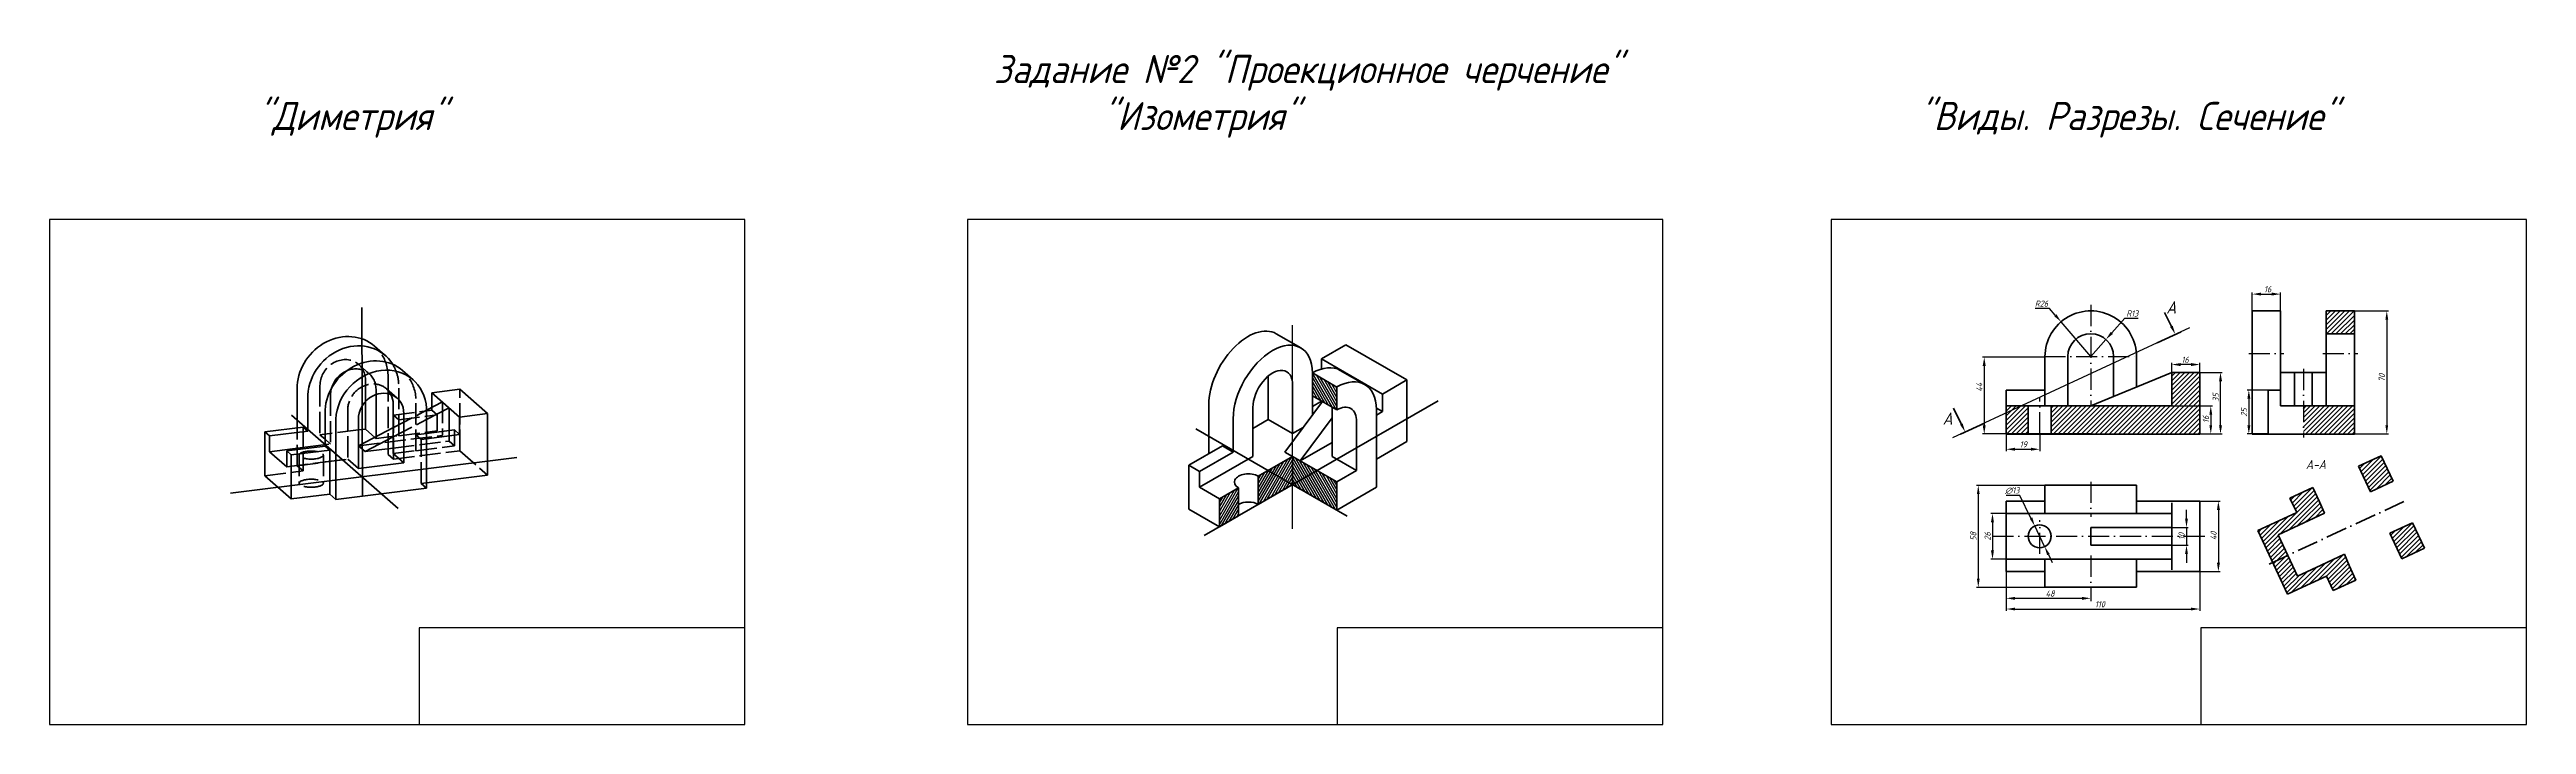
# Model space of a CAD drawing. Header units: millimetres. Extents: x 39 to 2970, y -284 to 427.
# Drawn here: x 1115 to 2522, y 44 to 427 of the extents above; entities that cross this region are included whole.
import ezdxf
from ezdxf import colors
from ezdxf.entities.mleader import LeaderData, LeaderLine
from ezdxf.math import Vec2, Vec3

# ---------------------------------------------------------------- set-up
doc = ezdxf.new("R2010")
doc.units = ezdxf.units.MM
doc.header["$MEASUREMENT"] = 0
doc.linetypes.add('ACAD_ISO02W100', pattern=[15, 12, -3])
doc.linetypes.add('ACAD_ISO10W100', pattern=[18, 12, -3, 0, -3])
for name, color, linetype, lineweight in [('аннотации', 1, 'Continuous', 40), ('осевой', 4, 'ACAD_ISO10W100', 40), ('Осевые', 4, 'ACAD_ISO10W100', 30), ('основной', 7, 'Continuous', 90), ('Основные', 7, 'Continuous', 80), ('Тонкие', 1, 'Continuous', 30), ('штриховой', 3, 'ACAD_ISO02W100', 40)]:
    doc.layers.add(name, color=color, linetype=linetype, lineweight=lineweight)
doc.styles.add('GOST', font='isocpeur.ttf', dxfattribs={"width": 0.9, "oblique": 15})
doc.dimstyles.new('GOST', dxfattribs={"dimtxt": 3.5, "dimasz": 5, "dimexe": 1, "dimexo": 0, "dimgap": 1, "dimtad": 1, "dimtoh": 1, "dimdec": 0, "dimzin": 0, "dimdsep": 46, "dimtxsty": 'GOST', "dimcen": 0, "dimclrd": 256, "dimclre": 256, "dimclrt": 256, "dimadec": 0, "dimazin": 0, "dimtfac": 1, "dimtdec": 0, "dimtmove": 0, "dimatfit": 0, "dimfxl": 1, "dimtolj": 1, "dimtzin": 0, "dimlwd": -1, "dimlwe": -1, "dimarcsym": 0})

msp = doc.modelspace()

# ---------------------------------------------------------------- texts
at = {"layer": 'Defpoints', "insert": (1137.18, 424.35), "char_height": 16, "width": 1384.9779, "attachment_point": 1, "style": 'GOST'}
msp.add_mtext('\\pxqc,t42;Задание №2 "Проекционное черчение"\\P\\pq*,t6,36,65;^I"Диметрия"^I"Изометрия"^I"Виды. Разрезы. Сечение"', dxfattribs=at)
at = {"layer": 'аннотации', "char_height": 7, "width": 3.6741, "attachment_point": 1, "style": 'GOST'}
for insert in [(2317.48, 284.32), (2190.41, 221.13)]:
    msp.add_mtext('A', dxfattribs=dict(at, insert=insert))
at = {"layer": 'основной', "insert": (2396.79, 194.07), "char_height": 5.116, "width": 3637.2421, "attachment_point": 1, "rotation": 0.0858, "style": 'GOST'}
msp.add_mtext('А-А', dxfattribs=at)

# ---------------------------------------------------------------- blocks, each defined once
blk = doc.blocks.new('*D38')
at = {"layer": 'Defpoints', "color": 0, "transparency": 16777216}
for p in [(2248.6, 252.6), (2214.1, 208.9), (2274.6, 208.9)]:
    blk.add_point(p, dxfattribs=at)
at = {"layer": 'Тонкие', "transparency": 16777216}
for p, q in [((2248.6, 252.6), (2213.1, 252.6)), ((2214.1, 247.6), (2214.1, 213.9)), ((2274.6, 208.9), (2213.1, 208.9))]:
    blk.add_line(p, q, dxfattribs=at)
for points in [[(2213.2, 247.6), (2214.9, 247.6), (2214.1, 252.6)], [(2213.2, 213.9), (2214.9, 213.9), (2214.1, 208.9)]]:
    blk.add_solid(points, dxfattribs=at)
at = {"layer": 'Тонкие', "transparency": 16777216, "insert": (2211.3, 235.5), "char_height": 3.5, "attachment_point": 5, "rotation": 90, "style": 'GOST'}
blk.add_mtext('\\A1;44', dxfattribs=at)
blk = doc.blocks.new('*D39')
at = {"layer": 'Defpoints', "color": 0, "transparency": 16777216}
for p in [(2226.6, 208.9), (2245.6, 208.9), (2245.6, 200.2)]:
    blk.add_point(p, dxfattribs=at)
at = {"layer": 'Тонкие', "transparency": 16777216}
for p, q in [((2226.6, 208.9), (2226.6, 199.2)), ((2231.6, 200.2), (2240.6, 200.2)), ((2245.6, 208.9), (2245.6, 199.2))]:
    blk.add_line(p, q, dxfattribs=at)
for points in [[(2231.6, 201.1), (2231.6, 199.4), (2226.6, 200.2)], [(2240.6, 201.1), (2240.6, 199.4), (2245.6, 200.2)]]:
    blk.add_solid(points, dxfattribs=at)
at = {"layer": 'Тонкие', "transparency": 16777216, "insert": (2236.3, 203), "char_height": 3.5, "attachment_point": 5, "style": 'GOST'}
blk.add_mtext('\\A1;19', dxfattribs=at)
blk = doc.blocks.new('*D40')
at = {"layer": 'Defpoints', "color": 0, "transparency": 16777216}
for p in [(2320.6, 224.9), (2336.6, 208.9), (2342.8, 208.9)]:
    blk.add_point(p, dxfattribs=at)
at = {"layer": 'Тонкие', "transparency": 16777216}
for p, q in [((2320.6, 224.9), (2343.8, 224.9)), ((2342.8, 219.9), (2342.8, 213.9)), ((2336.6, 208.9), (2343.8, 208.9))]:
    blk.add_line(p, q, dxfattribs=at)
for points in [[(2342, 219.9), (2343.6, 219.9), (2342.8, 224.9)], [(2342, 213.9), (2343.6, 213.9), (2342.8, 208.9)]]:
    blk.add_solid(points, dxfattribs=at)
at = {"layer": 'Тонкие', "transparency": 16777216, "insert": (2340, 217.2), "char_height": 3.5, "attachment_point": 5, "rotation": 90, "style": 'GOST'}
blk.add_mtext('\\A1;16', dxfattribs=at)
blk = doc.blocks.new('*D41')
at = {"layer": 'Defpoints', "color": 0, "transparency": 16777216}
for p in [(2336.6, 243.9), (2348.3, 243.9), (2336.6, 208.9)]:
    blk.add_point(p, dxfattribs=at)
at = {"layer": 'Тонкие', "transparency": 16777216}
for p, q in [((2336.6, 243.9), (2349.3, 243.9)), ((2348.3, 213.9), (2348.3, 238.9)), ((2336.6, 208.9), (2349.3, 208.9))]:
    blk.add_line(p, q, dxfattribs=at)
for points in [[(2347.5, 238.9), (2349.2, 238.9), (2348.3, 243.9)], [(2347.5, 213.9), (2349.2, 213.9), (2348.3, 208.9)]]:
    blk.add_solid(points, dxfattribs=at)
at = {"layer": 'Тонкие', "transparency": 16777216, "insert": (2345.6, 229.6), "char_height": 3.5, "attachment_point": 5, "rotation": 90, "style": 'GOST'}
blk.add_mtext('\\A1;35', dxfattribs=at)
blk = doc.blocks.new('*D42')
at = {"layer": 'Defpoints', "color": 0, "transparency": 16777216}
for p in [(2320.6, 248.4), (2320.6, 243.9), (2336.6, 243.9)]:
    blk.add_point(p, dxfattribs=at)
at = {"layer": 'Тонкие', "transparency": 16777216}
for p, q in [((2320.6, 243.9), (2320.6, 249.4)), ((2331.6, 248.4), (2325.6, 248.4)), ((2336.6, 243.9), (2336.6, 249.4))]:
    blk.add_line(p, q, dxfattribs=at)
for points in [[(2325.6, 249.2), (2325.6, 247.5), (2320.6, 248.4)], [(2331.6, 249.2), (2331.6, 247.5), (2336.6, 248.4)]]:
    blk.add_solid(points, dxfattribs=at)
at = {"layer": 'Тонкие', "transparency": 16777216, "insert": (2328.2, 251.1), "char_height": 3.5, "attachment_point": 5, "style": 'GOST'}
blk.add_mtext('\\A1;16', dxfattribs=at)
blk = doc.blocks.new('*D43')
at = {"layer": 'Defpoints', "color": 0, "transparency": 16777216}
for p in [(2257.7, 272.7), (2274.6, 252.9)]:
    blk.add_point(p, dxfattribs=at)
at = {"layer": 'Тонкие', "transparency": 16777216}
for p, q in [((2251.2, 280.3), (2243, 280.3)), ((2254.4, 276.5), (2251.2, 280.3)), ((2274.6, 252.9), (2257.7, 272.7))]:
    blk.add_line(p, q, dxfattribs=at)
blk.add_solid([(2255.1, 277), (2253.8, 275.9), (2257.7, 272.7)], dxfattribs=at)
at = {"layer": 'Тонкие', "transparency": 16777216, "insert": (2246.6, 283), "char_height": 3.5, "attachment_point": 5, "style": 'GOST'}
blk.add_mtext('\\A1;R26', dxfattribs=at)
blk = doc.blocks.new('*D44')
at = {"layer": 'Defpoints', "color": 0, "transparency": 16777216}
for p in [(2283.2, 262.6), (2274.6, 252.9)]:
    blk.add_point(p, dxfattribs=at)
at = {"layer": 'Тонкие', "transparency": 16777216}
for p, q in [((2286.5, 266.4), (2293.9, 274.7)), ((2293.9, 274.7), (2301.5, 274.7)), ((2274.6, 252.9), (2283.2, 262.6))]:
    blk.add_line(p, q, dxfattribs=at)
blk.add_solid([(2285.9, 266.9), (2287.2, 265.8), (2283.2, 262.6)], dxfattribs=at)
at = {"layer": 'Тонкие', "transparency": 16777216, "insert": (2298.2, 277.4), "char_height": 3.5, "attachment_point": 5, "style": 'GOST'}
blk.add_mtext('\\A1;R13', dxfattribs=at)
blk = doc.blocks.new('*D45')
at = {"layer": 'Defpoints', "color": 0, "transparency": 16777216}
for p in [(2242.8, 156.6), (2248.4, 144.9)]:
    blk.add_point(p, dxfattribs=at)
at = {"layer": 'Тонкие', "transparency": 16777216}
for p, q in [((2234.4, 174), (2226.5, 174)), ((2240.6, 161.1), (2234.4, 174)), ((2248.4, 144.9), (2242.8, 156.6)), ((2250.6, 140.4), (2252.7, 135.9))]:
    blk.add_line(p, q, dxfattribs=at)
for points in [[(2241.4, 161.5), (2239.9, 160.8), (2242.8, 156.6)], [(2251.3, 140.7), (2249.8, 140), (2248.4, 144.9)]]:
    blk.add_solid(points, dxfattribs=at)
at = {"layer": 'Тонкие', "transparency": 16777216, "insert": (2230, 176.7), "char_height": 3.5, "attachment_point": 5, "style": 'GOST'}
blk.add_mtext('\\A1;∅13', dxfattribs=at)
blk = doc.blocks.new('*D46')
at = {"layer": 'Defpoints', "color": 0, "transparency": 16777216}
for p in [(2226.6, 163.7), (2218.8, 137.7), (2226.6, 137.7)]:
    blk.add_point(p, dxfattribs=at)
at = {"layer": 'Тонкие', "transparency": 16777216}
for p, q in [((2226.6, 163.7), (2217.8, 163.7)), ((2218.8, 158.7), (2218.8, 142.7)), ((2226.6, 137.7), (2217.8, 137.7))]:
    blk.add_line(p, q, dxfattribs=at)
for points in [[(2217.9, 158.7), (2219.6, 158.7), (2218.8, 163.7)], [(2217.9, 142.7), (2219.6, 142.7), (2218.8, 137.7)]]:
    blk.add_solid(points, dxfattribs=at)
at = {"layer": 'Тонкие', "transparency": 16777216, "insert": (2216, 150.7), "char_height": 3.5, "attachment_point": 5, "rotation": 90, "style": 'GOST'}
blk.add_mtext('\\A1;26', dxfattribs=at)
blk = doc.blocks.new('*D47')
at = {"layer": 'Defpoints', "color": 0, "transparency": 16777216}
for p in [(2249.3, 179.7), (2210.7, 121.7), (2248.6, 121.7)]:
    blk.add_point(p, dxfattribs=at)
at = {"layer": 'Тонкие', "transparency": 16777216}
for p, q in [((2249.3, 179.7), (2209.7, 179.7)), ((2210.7, 174.7), (2210.7, 126.7)), ((2248.6, 121.7), (2209.7, 121.7))]:
    blk.add_line(p, q, dxfattribs=at)
for points in [[(2209.9, 174.7), (2211.5, 174.7), (2210.7, 179.7)], [(2209.9, 126.7), (2211.5, 126.7), (2210.7, 121.7)]]:
    blk.add_solid(points, dxfattribs=at)
at = {"layer": 'Тонкие', "transparency": 16777216, "insert": (2207.9, 150.7), "char_height": 3.5, "attachment_point": 5, "rotation": 90, "style": 'GOST'}
blk.add_mtext('\\A1;58', dxfattribs=at)
blk = doc.blocks.new('*D48')
at = {"layer": 'Defpoints', "color": 0, "transparency": 16777216}
for p in [(2226.6, 130.7), (2274.6, 121.7), (2274.6, 115.5)]:
    blk.add_point(p, dxfattribs=at)
at = {"layer": 'Тонкие', "transparency": 16777216}
for p, q in [((2226.6, 130.7), (2226.6, 114.5)), ((2231.6, 115.5), (2269.6, 115.5)), ((2274.6, 121.7), (2274.6, 114.5))]:
    blk.add_line(p, q, dxfattribs=at)
for points in [[(2231.6, 116.3), (2231.6, 114.6), (2226.6, 115.5)], [(2269.6, 116.3), (2269.6, 114.6), (2274.6, 115.5)]]:
    blk.add_solid(points, dxfattribs=at)
at = {"layer": 'Тонкие', "transparency": 16777216, "insert": (2251.5, 118.2), "char_height": 3.5, "attachment_point": 5, "style": 'GOST'}
blk.add_mtext('\\A1;48', dxfattribs=at)
blk = doc.blocks.new('*D49')
at = {"layer": 'Defpoints', "color": 0, "transparency": 16777216}
for p in [(2226.6, 137.7), (2336.6, 137.7), (2336.6, 109.4)]:
    blk.add_point(p, dxfattribs=at)
at = {"layer": 'Тонкие', "transparency": 16777216}
for p, q in [((2226.6, 137.7), (2226.6, 108.4)), ((2336.6, 137.7), (2336.6, 108.4)), ((2231.6, 109.4), (2331.6, 109.4))]:
    blk.add_line(p, q, dxfattribs=at)
for points in [[(2231.6, 110.2), (2231.6, 108.6), (2226.6, 109.4)], [(2331.6, 110.2), (2331.6, 108.6), (2336.6, 109.4)]]:
    blk.add_solid(points, dxfattribs=at)
at = {"layer": 'Тонкие', "transparency": 16777216, "insert": (2279.8, 112.1), "char_height": 3.5, "attachment_point": 5, "style": 'GOST'}
blk.add_mtext('\\A1;110', dxfattribs=at)
blk = doc.blocks.new('*D50')
at = {"layer": 'Defpoints', "color": 0, "transparency": 16777216}
for p in [(2320.6, 155.7), (2320.6, 145.7), (2329, 145.7)]:
    blk.add_point(p, dxfattribs=at)
at = {"layer": 'Тонкие', "transparency": 16777216}
for p, q in [((2320.6, 155.7), (2330, 155.7)), ((2329, 160.7), (2329, 165.7)), ((2329, 155.7), (2329, 145.7)), ((2320.6, 145.7), (2330, 145.7)), ((2329, 140.7), (2329, 135.7))]:
    blk.add_line(p, q, dxfattribs=at)
for points in [[(2328.2, 160.7), (2329.8, 160.7), (2329, 155.7)], [(2328.2, 140.7), (2329.8, 140.7), (2329, 145.7)]]:
    blk.add_solid(points, dxfattribs=at)
at = {"layer": 'Тонкие', "transparency": 16777216, "insert": (2326.2, 150.7), "char_height": 3.5, "attachment_point": 5, "rotation": 90, "style": 'GOST'}
blk.add_mtext('\\A1;10', dxfattribs=at)
blk = doc.blocks.new('*D51')
at = {"layer": 'Defpoints', "color": 0, "transparency": 16777216}
for p in [(2336.6, 170.7), (2336.6, 130.7), (2347.1, 130.7)]:
    blk.add_point(p, dxfattribs=at)
at = {"layer": 'Тонкие', "transparency": 16777216}
for p, q in [((2336.6, 170.7), (2348.1, 170.7)), ((2347.1, 165.7), (2347.1, 135.7)), ((2336.6, 130.7), (2348.1, 130.7))]:
    blk.add_line(p, q, dxfattribs=at)
for points in [[(2346.3, 165.7), (2348, 165.7), (2347.1, 170.7)], [(2346.3, 135.7), (2348, 135.7), (2347.1, 130.7)]]:
    blk.add_solid(points, dxfattribs=at)
at = {"layer": 'Тонкие', "transparency": 16777216, "insert": (2344.4, 151), "char_height": 3.5, "attachment_point": 5, "rotation": 90, "style": 'GOST'}
blk.add_mtext('\\A1;40', dxfattribs=at)
blk = doc.blocks.new('*D52')
at = {"layer": 'Defpoints', "color": 0, "transparency": 16777216}
for p in [(2382.4, 288.4), (2366.4, 278.9), (2382.4, 278.9)]:
    blk.add_point(p, dxfattribs=at)
at = {"layer": 'Тонкие', "transparency": 16777216}
for p, q in [((2366.4, 278.9), (2366.4, 289.4)), ((2371.4, 288.4), (2377.4, 288.4)), ((2382.4, 278.9), (2382.4, 289.4))]:
    blk.add_line(p, q, dxfattribs=at)
for points in [[(2371.4, 289.3), (2371.4, 287.6), (2366.4, 288.4)], [(2377.4, 289.3), (2377.4, 287.6), (2382.4, 288.4)]]:
    blk.add_solid(points, dxfattribs=at)
at = {"layer": 'Тонкие', "transparency": 16777216, "insert": (2375.1, 291.2), "char_height": 3.5, "attachment_point": 5, "style": 'GOST'}
blk.add_mtext('\\A1;16', dxfattribs=at)
blk = doc.blocks.new('*D53')
at = {"layer": 'Defpoints', "color": 0, "transparency": 16777216}
for p in [(2375.4, 233.9), (2364.4, 208.9), (2375.4, 208.9)]:
    blk.add_point(p, dxfattribs=at)
at = {"layer": 'Тонкие', "transparency": 16777216}
for p, q in [((2375.4, 233.9), (2363.4, 233.9)), ((2364.4, 228.9), (2364.4, 213.9)), ((2375.4, 208.9), (2363.4, 208.9))]:
    blk.add_line(p, q, dxfattribs=at)
for points in [[(2363.6, 228.9), (2365.3, 228.9), (2364.4, 233.9)], [(2363.6, 213.9), (2365.3, 213.9), (2364.4, 208.9)]]:
    blk.add_solid(points, dxfattribs=at)
at = {"layer": 'Тонкие', "transparency": 16777216, "insert": (2361.7, 221.1), "char_height": 3.5, "attachment_point": 5, "rotation": 90, "style": 'GOST'}
blk.add_mtext('\\A1;25', dxfattribs=at)
blk = doc.blocks.new('*D54')
at = {"layer": 'Defpoints', "color": 0, "transparency": 16777216}
for p in [(2424.4, 278.9), (2424.4, 208.9), (2442.8, 208.9)]:
    blk.add_point(p, dxfattribs=at)
at = {"layer": 'Тонкие', "transparency": 16777216}
for p, q in [((2424.4, 278.9), (2443.8, 278.9)), ((2442.8, 273.9), (2442.8, 213.9)), ((2424.4, 208.9), (2443.8, 208.9))]:
    blk.add_line(p, q, dxfattribs=at)
for points in [[(2442, 273.9), (2443.6, 273.9), (2442.8, 278.9)], [(2442, 213.9), (2443.6, 213.9), (2442.8, 208.9)]]:
    blk.add_solid(points, dxfattribs=at)
at = {"layer": 'Тонкие', "transparency": 16777216, "insert": (2440, 240.8), "char_height": 3.5, "attachment_point": 5, "rotation": 90, "style": 'GOST'}
blk.add_mtext('\\A1;70', dxfattribs=at)

# ---------------------------------------------------------------- dimensions: what is measured, and where the dimension line sits
at = {"layer": 'Тонкие'}
for mpoint, picture, middle in [((2257.69, 272.66), '*D43', (2246.57, 280.26)), ((2283.22, 262.62), '*D44', (2298.21, 274.67))]:
    dim = msp.add_radius_dim(center=(2274.59, 252.89), mpoint=mpoint, dimstyle='GOST', dxfattribs=at)
    dim.commit()
    dim.dimension.update_dxf_attribs({"geometry": picture, "text_midpoint": middle, "dimtype": 164})
for base, p1, p2, picture, middle in [((2382.39, 288.44), (2366.39, 278.89), (2382.39, 278.89), '*D52', (2375.08, 288.44)), ((2320.59, 248.37), (2336.59, 243.89), (2320.59, 243.89), '*D42', (2328.17, 248.37)), ((2245.59, 200.23), (2226.59, 208.89), (2245.59, 208.89), '*D39', (2236.26, 200.23)), ((2336.59, 109.39), (2226.59, 137.75), (2336.59, 137.75), '*D49', (2279.84, 109.39)), ((2274.59, 115.48), (2226.59, 130.75), (2274.59, 121.75), '*D48', (2251.54, 115.48))]:
    dim = msp.add_linear_dim(base=base, p1=p1, p2=p2, dimstyle='GOST', dxfattribs=at)
    dim.commit()
    dim.dimension.update_dxf_attribs({"geometry": picture, "text_midpoint": middle, "dimtype": 160})
for base, p1, p2, picture, middle in [((2442.79, 208.89), (2424.39, 278.89), (2424.39, 208.89), '*D54', (2442.79, 240.8)), ((2214.05, 208.89), (2248.59, 252.58), (2274.59, 208.89), '*D38', (2214.05, 235.47)), ((2348.32, 243.89), (2336.59, 208.89), (2336.59, 243.89), '*D41', (2348.32, 229.6)), ((2364.44, 208.89), (2375.39, 233.89), (2375.39, 208.89), '*D53', (2364.44, 221.1)), ((2342.8, 208.89), (2320.59, 224.89), (2336.59, 208.89), '*D40', (2342.8, 217.17)), ((2210.69, 121.75), (2249.25, 179.75), (2248.59, 121.75), '*D47', (2210.69, 150.68)), ((2347.12, 130.75), (2336.59, 170.75), (2336.59, 130.75), '*D51', (2347.12, 150.97)), ((2218.77, 137.75), (2226.59, 163.75), (2226.59, 137.75), '*D46', (2218.77, 150.75)), ((2328.99, 145.75), (2320.59, 155.75), (2320.59, 145.75), '*D50', (2328.99, 150.75))]:
    dim = msp.add_linear_dim(base=base, p1=p1, p2=p2, angle=90, dimstyle='GOST', dxfattribs=at)
    dim.commit()
    dim.dimension.update_dxf_attribs({"geometry": picture, "text_midpoint": middle, "dimtype": 160})
dim = msp.add_diameter_dim_2p(p1=(2248.4, 144.89), p2=(2242.78, 156.61), dimstyle='GOST', dxfattribs=at)
dim.commit()
dim.dimension.update_dxf_attribs({"geometry": '*D45', "text_midpoint": (2229.99, 173.97), "dimtype": 163})

# ---------------------------------------------------------------- hatches: boundary and pattern name
at = {"layer": 'аннотации', "transparency": 33554687}
h = msp.add_hatch(dxfattribs=at)
h.set_pattern_fill('ANSI31', color=5, scale=15)
h.paths.add_polyline_path([(2405.72, 167.79), (2404.61, 170.31), (2401, 178.07, 0.0137982), (2400.52, 178.34), (2387.81, 172.43), (2391.61, 164.27), (2388.57, 162.86, 0.6236517)])
h.paths.add_polyline_path([(2407.43, 163.91), (2405.72, 167.79, -0.2446775), (2400.13, 160.51)])
h.paths.add_polyline_path([(2400.13, 160.51, -0.3288013), (2388.57, 162.86), (2369.55, 154.02), (2386.47, 117.77), (2394.98, 121.73), (2408.47, 128), (2412.26, 119.84), (2425.26, 125.88), (2421.48, 134.05), (2418.87, 140.54), (2405.52, 134.34), (2392.04, 128.07), (2381.07, 151.65)])
h.paths.add_polyline_path([(2457.41, 158.46), (2444.52, 152.47), (2451.26, 137.97), (2464.15, 143.96)])
h.paths.add_polyline_path([(2439.7, 196.56), (2426.81, 190.56), (2433.56, 176.06), (2446.45, 182.05)])
at = {"layer": 'основной', "transparency": 33554687}
h = msp.add_hatch(dxfattribs=at)
h.set_pattern_fill('ANSI31', color=5, scale=15)
h.set_pattern_definition([(45, (66.4964, 0), (-1.3258252, 1.3258252), [])])
h.paths.add_polyline_path([(2424.39, 224.89), (2395.39, 224.89), (2395.39, 208.89), (2415.39, 208.89), (2424.39, 208.89)])
h.paths.add_polyline_path([(2424.39, 278.89), (2408.39, 278.89), (2408.39, 265.89), (2424.39, 265.89)])
h = msp.add_hatch(dxfattribs=at)
h.set_pattern_fill('ANSI31', color=5, scale=15)
h.paths.add_polyline_path([(2239.09, 224.63), (2226.59, 218.57), (2226.59, 208.89), (2239.09, 208.89)])
h.paths.add_polyline_path([(2239.09, 224.63), (2239.09, 224.89), (2226.59, 224.89), (2226.59, 218.57)])
h.paths.add_polyline_path([(2274.59, 224.89), (2252.09, 224.89), (2252.09, 208.89), (2274.59, 208.89)])
h.paths.add_polyline_path([(2336.59, 243.89), (2320.59, 243.89), (2320.59, 224.89), (2287.59, 224.89), (2274.59, 224.89), (2274.59, 208.89), (2336.59, 208.89)])
at = {"layer": 'Тонкие', "transparency": 33554687}
h = msp.add_hatch(dxfattribs=at)
h.set_pattern_fill('ANSI31', color=5, scale=10, angle=75)
h.paths.add_polyline_path([(1846.22, 181.61), (1834.97, 188.11), (1821.11, 180.11), (1825.44, 177.61), (1832.37, 173.61), (1846.22, 165.61)])
h.paths.add_polyline_path([(1834.97, 188.11), (1821.11, 196.11), (1821.11, 180.11)])
h.paths.add_polyline_path([(1846.22, 235.61), (1832.37, 243.61), (1832.37, 230.61), (1846.22, 222.61)])
h = msp.add_hatch(dxfattribs=at)
h.set_pattern_fill('ANSI31', color=5, scale=10, angle=15)
h.paths.add_polyline_path([(1821.11, 196.11), (1807.25, 188.11), (1821.11, 180.11), (1821.11, 185.11)])
h.paths.add_polyline_path([(1821.11, 180.11), (1807.25, 188.11), (1801.62, 184.86), (1801.62, 168.86)])
h.paths.add_polyline_path([(1790.36, 178.36), (1779.54, 172.11), (1779.54, 156.11), (1790.36, 162.36)])

# ---------------------------------------------------------------- linework, layer by layer
at = {"layer": 'Defpoints'}
for p, q in [((1114.83, 330.76), (1114.83, 43.76)), ((1509.83, 330.76), (1114.83, 330.76)), ((1509.83, 43.76), (1509.83, 330.76)), ((1636.48, 330.76), (1636.48, 43.76)), ((2031.48, 330.76), (1636.48, 330.76)), ((2031.48, 43.76), (2031.48, 330.76)), ((2127.16, 330.76), (2127.16, 43.76)), ((2522.16, 330.76), (2127.16, 330.76)), ((2522.16, 43.76), (2522.16, 330.76)), ((1509.83, 98.76), (1324.83, 98.76)), ((1324.83, 98.76), (1324.83, 43.76)), ((2031.48, 98.76), (1846.48, 98.76)), ((1846.48, 98.76), (1846.48, 43.76)), ((2522.16, 98.76), (2337.16, 98.76)), ((2337.16, 98.76), (2337.16, 43.76)), ((1114.83, 43.76), (1509.83, 43.76)), ((1636.48, 43.76), (2031.48, 43.76)), ((2127.16, 43.76), (2522.16, 43.76))]:
    msp.add_line(p, q, dxfattribs=at)
at = {"layer": 'аннотации'}
for p, q in [((1292.6, 173.63), (1292.31, 280.75)), ((1903.78, 227.84), (1770.95, 151.14)), ((1312.86, 166.53), (1252.31, 219.51)), ((1316.23, 214.38), (1316.23, 214.38)), ((1335.05, 219.74), (1335.05, 219.74)), ((1766.08, 211.88), (1852.17, 162.17)), ((1217.58, 175.17), (1380.39, 195.52))]:
    msp.add_line(p, q, dxfattribs=at)
at = {"layer": 'осевой'}
msp.add_line((2376, 134.96), (2453.74, 171.1), dxfattribs=at)
at = {"layer": 'Осевые'}
for p, q in [((2274.59, 282.26), (2274.59, 224.89)), ((2364.39, 254.58), (2384.39, 254.58)), ((2406.39, 254.58), (2426.39, 254.58)), ((2248.24, 252.89), (2301.8, 252.89)), ((2395.39, 245.89), (2395.39, 206.89)), ((2245.59, 209.29), (2245.59, 229.39)), ((2274.59, 181.75), (2274.59, 161.75)), ((2245.59, 140.8), (2245.59, 159.84)), ((2218.77, 150.75), (2343.58, 150.75)), ((2239.09, 150.75), (2245.59, 150.75)), ((2274.59, 139.75), (2274.59, 113.93))]:
    msp.add_line(p, q, dxfattribs=at)
at = {"layer": 'основной'}
for p, q in [((2366.39, 208.89), (2366.39, 278.89)), ((2382.39, 278.89), (2366.39, 278.89)), ((2382.39, 233.89), (2382.39, 278.89)), ((2408.39, 233.89), (2408.39, 278.89)), ((2408.39, 278.89), (2424.39, 278.89)), ((2424.39, 208.89), (2424.39, 278.89)), ((1299.55, 258.8), (1305.57, 253.53)), ((1825.71, 257.89), (1811.85, 265.89)), ((1837.56, 251.61), (1851.42, 259.61)), ((1886.06, 239.61), (1851.42, 259.61)), ((2408.39, 265.89), (2424.39, 265.89)), ((1315.35, 244.97), (1321.37, 239.7)), ((1807.25, 217.11), (1807.25, 241.78)), ((1832.37, 230.61), (1832.37, 243.61)), ((1846.22, 235.61), (1832.37, 243.61)), ((1832.37, 243.61), (1832.37, 219.61)), ((1837.56, 251.61), (1837.56, 245.86)), ((1837.56, 251.61), (1850.55, 244.11)), ((1862.08, 237.08), (1848.23, 245.08)), ((1850.36, 243.85), (1850.55, 244.11)), ((1859.21, 239.11), (1850.55, 244.11)), ((1886.06, 239.61), (1872.2, 231.61)), ((1886.06, 204.61), (1886.06, 239.61)), ((2248.59, 224.89), (2248.59, 252.89)), ((2261.59, 224.89), (2261.59, 252.89)), ((2320.59, 243.89), (2274.59, 224.89)), ((2287.59, 252.89), (2287.59, 230.26)), ((2300.59, 235.63), (2300.59, 252.89)), ((2336.59, 243.89), (2320.59, 243.89)), ((2336.59, 208.89), (2336.59, 243.89)), ((2382.39, 243.89), (2408.39, 243.89)), ((2382.39, 243.89), (2390.39, 243.89)), ((2390.39, 243.89), (2390.39, 224.89)), ((2408.39, 243.89), (2400.39, 243.89)), ((2400.39, 243.89), (2400.39, 224.89)), ((1255.6, 212.44), (1255.6, 236.4)), ((1261.62, 210.56), (1261.62, 231.13)), ((1294.31, 227.32), (1294.3, 211.67)), ((1300.34, 231.32), (1300.32, 207.34)), ((1310.13, 225.84), (1310.11, 197.84)), ((1329.03, 222.37), (1338.06, 227.11)), ((1347.92, 234.36), (1332.04, 232.38)), ((1332.04, 232.38), (1332.04, 223.95)), ((1332.04, 232.38), (1347.85, 218.55)), ((1341.82, 223.82), (1338.06, 227.11)), ((1347.92, 234.36), (1363.72, 220.53)), ((1773.48, 197.61), (1773.48, 225.61)), ((1816.78, 198.61), (1838.08, 227.31)), ((1821.11, 209.11), (1821.11, 237.11)), ((1846.22, 222.61), (1832.37, 230.61)), ((1832.37, 224.61), (1837.56, 227.61)), ((1846.22, 222.61), (1846.22, 235.61)), ((1859.02, 238.85), (1859.21, 239.11)), ((1872.2, 231.61), (1859.21, 239.11)), ((1872.2, 231.61), (1872.2, 221.61)), ((2226.59, 224.89), (2226.59, 233.89)), ((2226.59, 233.89), (2248.59, 233.89)), ((2382.39, 233.89), (2375.39, 233.89)), ((2375.39, 233.89), (2375.39, 208.89)), ((2382.39, 224.89), (2382.39, 233.89)), ((2408.39, 233.89), (2408.39, 224.89)), ((1237.16, 210.14), (1258.99, 212.87)), ((1258.99, 212.87), (1261.62, 210.56)), ((1271.41, 202), (1271.41, 222.57)), ((1277.43, 171.73), (1277.43, 217.3)), ((1290.31, 217.34), (1290.33, 189.35)), ((1294.3, 211.67), (1290.31, 211.17)), ((1290.43, 202.15), (1310.21, 212.52)), ((1294.3, 211.67), (1299.65, 206.98)), ((1316.15, 220.57), (1316.13, 192.57)), ((1329.03, 217.11), (1341.82, 223.82)), ((1329.03, 178.18), (1329.03, 223.52)), ((1329.03, 209.2), (1344.84, 211.18)), ((1341.82, 210.8), (1341.82, 223.82)), ((1347.85, 208.55), (1344.84, 211.18)), ((1363.72, 220.53), (1347.85, 218.55)), ((1347.85, 218.55), (1347.85, 208.55)), ((1363.72, 185.53), (1363.72, 220.53)), ((1787.33, 198.61), (1787.33, 217.61)), ((1798.59, 196.11), (1798.59, 224.11)), ((1807.25, 217.11), (1798.59, 212.11)), ((1821.11, 209.11), (1807.25, 217.11)), ((1821.11, 209.11), (1827.17, 212.61)), ((1825.44, 193.61), (1843.63, 218.11)), ((1843.63, 196.11), (1843.63, 224.11)), ((1857.48, 188.11), (1857.48, 216.11)), ((1872.2, 221.61), (1868.72, 223.62)), ((1868.74, 178.61), (1868.74, 223.21)), ((1872.2, 221.61), (1868.74, 219.61)), ((2226.59, 208.89), (2226.59, 224.89)), ((2287.59, 224.89), (2226.59, 224.89)), ((2239.09, 224.89), (2239.09, 208.89)), ((2252.09, 224.89), (2252.09, 208.89)), ((2424.39, 224.89), (2382.39, 224.89)), ((2395.39, 224.89), (2388.89, 224.89)), ((1237.16, 185.14), (1237.16, 210.14)), ((1239.79, 207.83), (1237.16, 210.14)), ((1239.79, 207.83), (1261.62, 210.56)), ((1239.79, 207.83), (1239.79, 198.83)), ((1239.79, 198.83), (1261.62, 201.56)), ((1239.79, 198.83), (1249.58, 190.27)), ((1249.58, 199.27), (1271.41, 202)), ((1252.21, 196.97), (1249.58, 199.27)), ((1249.58, 199.27), (1249.58, 190.27)), ((1252.21, 196.97), (1274.04, 199.7)), ((1274.04, 199.7), (1271.41, 202)), ((1274.04, 174.7), (1274.04, 199.7)), ((1294.2, 198.86), (1290.43, 202.15)), ((1294.2, 198.86), (1310.11, 207.2)), ((1294.2, 198.86), (1310.11, 200.85)), ((1316.13, 192.57), (1310.11, 197.84)), ((1329.03, 206.19), (1347.85, 208.55)), ((1762.22, 191.11), (1781.27, 202.11)), ((1768.28, 187.61), (1787.33, 198.61)), ((1787.33, 198.61), (1781.27, 202.11)), ((1825.44, 193.61), (1816.78, 198.61)), ((1825.44, 193.61), (1843.63, 204.11)), ((1868.74, 194.61), (1886.06, 204.61)), ((2226.59, 208.89), (2336.59, 208.89)), ((2375.39, 208.89), (2366.39, 208.89)), ((2375.39, 208.89), (2415.39, 208.89)), ((2415.39, 208.89), (2424.39, 208.89)), ((1237.16, 185.14), (1252.21, 171.97)), ((1252.21, 171.97), (1252.21, 196.97)), ((1290.33, 189.35), (1316.13, 192.57)), ((1329.03, 181.19), (1363.72, 185.53)), ((1762.22, 166.11), (1762.22, 191.11)), ((1768.28, 187.61), (1762.22, 191.11)), ((1768.28, 178.61), (1798.59, 196.11)), ((1768.28, 178.61), (1768.28, 187.61)), ((1801.62, 184.86), (1821.11, 196.11)), ((1801.62, 184.86), (1801.62, 168.86)), ((1821.11, 196.11), (1846.22, 181.61)), ((1821.11, 180.11), (1821.11, 196.11)), ((1821.11, 180.11), (1821.11, 185.11)), ((1857.48, 188.11), (1843.63, 196.11)), ((1846.22, 181.61), (1857.48, 188.11)), ((2426.81, 190.56), (2439.7, 196.56)), ((2433.56, 176.06), (2426.81, 190.56)), ((2439.7, 196.56), (2446.45, 182.05)), ((1252.21, 171.97), (1274.04, 174.7)), ((1277.43, 171.73), (1274.04, 174.7)), ((1277.43, 171.73), (1329.03, 178.18)), ((1779.54, 172.11), (1768.28, 178.61)), ((1779.54, 172.11), (1790.36, 178.36)), ((1779.54, 156.11), (1779.54, 172.11)), ((1790.36, 178.36), (1790.36, 162.36)), ((1821.11, 180.11), (1801.62, 168.86)), ((1821.11, 180.11), (1816.78, 177.61)), ((1821.11, 180.11), (1846.22, 165.61)), ((1821.11, 180.11), (1832.37, 173.61)), ((1821.11, 180.11), (1825.44, 177.61)), ((1846.22, 181.61), (1846.22, 165.61)), ((1846.22, 165.61), (1868.74, 178.61)), ((2226.59, 170.75), (2248.59, 170.75)), ((2226.59, 130.75), (2226.59, 170.75)), ((2300.59, 179.75), (2248.59, 179.75)), ((2248.59, 179.75), (2248.59, 163.75)), ((2300.59, 163.75), (2300.59, 179.75)), ((2300.59, 170.75), (2336.59, 170.75)), ((2320.59, 163.75), (2320.59, 169.75)), ((2320.59, 169.75), (2320.59, 131.75)), ((2320.59, 169.75), (2320.59, 155.75)), ((2336.59, 170.75), (2336.59, 130.75)), ((2387.81, 172.43), (2400.81, 178.48)), ((2391.61, 164.27), (2387.81, 172.43)), ((2400.81, 178.48), (2404.61, 170.31)), ((2404.61, 170.31), (2407.43, 163.91)), ((2433.56, 176.06), (2446.45, 182.05)), ((1779.54, 156.11), (1762.22, 166.11)), ((1790.36, 162.36), (1779.54, 156.11)), ((2226.59, 163.75), (2320.59, 163.75)), ((2248.59, 163.75), (2300.59, 163.75)), ((2320.59, 155.75), (2274.59, 155.75)), ((2274.59, 155.75), (2274.59, 145.75)), ((2369.55, 154.02), (2391.61, 164.27)), ((2407.43, 163.91), (2381.07, 151.65)), ((2444.52, 152.47), (2457.41, 158.46)), ((2457.41, 158.46), (2464.15, 143.96)), ((2274.59, 145.75), (2320.59, 145.75)), ((2386.47, 117.77), (2369.55, 154.02)), ((2381.07, 151.65), (2392.04, 128.07)), ((2444.52, 152.47), (2451.26, 137.97)), ((2451.26, 137.97), (2464.15, 143.96)), ((2320.59, 137.75), (2226.59, 137.75)), ((2248.59, 130.75), (2226.59, 130.75)), ((2248.59, 137.75), (2248.59, 121.75)), ((2300.59, 121.75), (2300.59, 137.75)), ((2336.59, 130.75), (2300.59, 130.75)), ((2320.59, 131.75), (2320.59, 137.75)), ((2405.52, 134.34), (2392.04, 128.07)), ((2408.47, 128), (2394.98, 121.73)), ((2418.87, 140.54), (2405.52, 134.34)), ((2408.47, 128), (2412.26, 119.84)), ((2421.48, 134.05), (2418.87, 140.54)), ((2425.26, 125.88), (2421.48, 134.05)), ((2248.59, 121.75), (2300.59, 121.75)), ((2394.98, 121.73), (2386.47, 117.77)), ((2412.26, 119.84), (2425.26, 125.88))]:
    msp.add_line(p, q, dxfattribs=at)
at = {"layer": 'основной', "lineweight": 158}
for p, q in [((2312.26, 260.77), (2325.9, 267.01)), ((2200.53, 208.82), (2214.17, 215.06))]:
    msp.add_line(p, q, dxfattribs=at)
at = {"layer": 'основной'}
msp.add_circle((2245.59, 150.75), 6.5, dxfattribs=at)
for radius, start in [(26, 359.2987), (13, 0)]:
    msp.add_arc((2274.59, 252.89), radius, start, 180, dxfattribs=at)
for centre, major_axis, ratio, start_param, end_param in [((1795.99, 238.42), (15.86, 27.47), 0.5819672, 6.2831853, 8.6360944), ((1281.4, 238.06), (-18.15, -20.74), 0.8867925, 9.424778, 11.7186307), ((1287.42, 232.79), (-18.15, -20.74), 0.8867925, 9.155581, 11.7186307), ((1809.85, 230.42), (15.86, 27.47), 0.5819672, 5.5090788, 8.6360944), ((1297.21, 224.23), (-18.15, -20.74), 0.8867925, 9.424778, 11.7186307), ((1287.42, 232.79), (-9.07, -10.37), 0.8867925, 4.2134382, 5.2113398), ((1303.23, 218.96), (-18.15, -20.74), 0.8867925, 8.6883349, 11.7186307), ((1809.85, 230.61), (7.93, 13.74), 0.5819672, 5.4785306, 8.6506714), ((1832.37, 217.61), (15.86, 27.47), 0.5819672, 6.2831853, 7.064601), ((1846.22, 209.61), (15.86, 27.47), 0.5819672, 5.5090788, 7.064601), ((1303.23, 218.96), (-9.07, -10.37), 0.8867925, 2.3540382, 5.4956309), ((1297.21, 224.23), (-9.07, -10.37), 0.8867925, 2.3540382, 2.8081138), ((1846.22, 209.61), (7.93, 13.74), 0.5819672, 5.4785306, 7.0646866), ((1795.99, 181.61), (7.93, 0), 0.5819672, 7.064601, 10.2061937), ((1795.99, 165.61), (7.93, 0), 0.5819672, 7.064601, 8.6433599)]:
    msp.add_ellipse(centre, major_axis=major_axis, ratio=ratio, start_param=start_param, end_param=end_param, dxfattribs=at)
at = {"layer": 'Основные'}
for p, q in [((2320.59, 243.89), (2320.59, 224.89)), ((2320.59, 224.89), (2287.59, 224.89))]:
    msp.add_line(p, q, dxfattribs=at)
at = {"layer": 'Тонкие'}
for p, q in [((1821.11, 154.91), (1821.11, 270.85)), ((2196.28, 206.84), (2330.98, 269.48))]:
    msp.add_line(p, q, dxfattribs=at)
at = {"layer": 'штриховой'}
for p, q in [((1290.48, 248.43), (1296.5, 243.16)), ((1294.32, 239.67), (1294.31, 227.32)), ((1307.2, 231.84), (1307.2, 242.61)), ((1268.48, 236.44), (1268.5, 208.44)), ((1274.5, 231.17), (1274.52, 203.18)), ((1300.34, 234.4), (1300.34, 231.32)), ((1312.3, 229.33), (1306.28, 234.6)), ((1307.2, 197.28), (1307.2, 231.84)), ((1313.22, 207.92), (1313.22, 237.34)), ((1323, 199.36), (1323, 229.02)), ((1338.06, 227.11), (1338.06, 208.11)), ((1347.92, 199.36), (1347.92, 234.36)), ((1255.6, 190.83), (1255.6, 212.44)), ((1258.99, 212.87), (1258.99, 187.87)), ((1290.31, 211.17), (1268.5, 208.44)), ((1284.33, 222.62), (1284.31, 194.61)), ((1310.11, 207.2), (1329.03, 217.11)), ((1310.21, 219.65), (1332.04, 222.38)), ((1310.21, 212.52), (1329.03, 222.37)), ((1310.21, 194.65), (1310.21, 219.65)), ((1310.21, 219.65), (1313.22, 217.01)), ((1313.22, 217.01), (1335.05, 219.74)), ((1332.04, 223.95), (1332.04, 222.38)), ((1335.05, 219.74), (1332.04, 222.38)), ((1335.05, 219.74), (1335.09, 210.65)), ((1344.84, 211.18), (1344.87, 202.09)), ((1261.62, 201.56), (1274.52, 203.18)), ((1268.5, 208.44), (1271.41, 205.9)), ((1271.41, 205.9), (1274.52, 203.18)), ((1274.52, 203.18), (1274.52, 203.18)), ((1290.43, 202.15), (1338.06, 208.11)), ((1299.65, 206.98), (1300.32, 206.4)), ((1300.32, 206.4), (1313.26, 207.92)), ((1300.32, 207.34), (1300.32, 206.4)), ((1307.2, 197.28), (1310.21, 194.65)), ((1310.11, 200.85), (1341.82, 204.82)), ((1310.11, 197.84), (1323.04, 199.36)), ((1310.21, 194.65), (1347.92, 199.36)), ((1313.26, 207.92), (1335.09, 210.65)), ((1323, 208.45), (1329.03, 209.2)), ((1323, 208.45), (1326.02, 205.82)), ((1323.04, 199.36), (1344.87, 202.09)), ((1326.02, 205.82), (1329.03, 206.19)), ((1326.02, 180.82), (1326.02, 205.82)), ((1341.82, 210.8), (1341.82, 204.82)), ((1341.82, 204.82), (1344.87, 202.09)), ((1347.92, 199.36), (1363.72, 185.53)), ((1237.16, 185.14), (1258.99, 187.87)), ((1249.58, 190.27), (1271.41, 193)), ((1255.6, 190.83), (1284.31, 194.61)), ((1255.6, 190.83), (1258.99, 187.87)), ((1256.65, 196.91), (1256.65, 180.91)), ((1270.43, 196.91), (1270.43, 180.91)), ((1271.41, 193), (1284.31, 194.61)), ((1290.33, 189.35), (1284.31, 194.61)), ((1329.03, 181.19), (1326.02, 180.82)), ((1329.03, 178.18), (1326.02, 180.82))]:
    msp.add_line(p, q, dxfattribs=at)
for centre, major_axis, start_param, end_param in [((1281.4, 238.06), (-18.15, -20.74), 9.2603722, 9.424778), ((1281.4, 238.06), (-18.15, -20.74), 8.6883349, 9.2603722), ((1281.4, 238.06), (-9.07, -10.37), 2.3540382, 5.4956309), ((1287.42, 232.79), (-9.07, -10.37), 2.3540382, 4.2134382), ((1287.42, 232.79), (-18.15, -20.74), 8.9807021, 9.155581), ((1287.42, 232.79), (-18.15, -20.74), 8.6883349, 8.9807021), ((1297.21, 224.23), (-18.15, -20.74), 9.2603722, 9.424778), ((1297.21, 224.23), (-18.15, -20.74), 8.6973763, 9.2603722), ((1287.42, 232.79), (-9.07, -10.37), 5.2113398, 5.4956309), ((1297.21, 224.23), (-9.07, -10.37), 2.8081138, 5.4956309)]:
    msp.add_ellipse(centre, major_axis=major_axis, ratio=0.8867925, start_param=start_param, end_param=end_param, dxfattribs=at)
for centre in [(1263.54, 196.91), (1263.54, 180.91)]:
    msp.add_ellipse(centre, major_axis=(6.89, 0), ratio=0.3301887, dxfattribs=at)

msp.set_redraw_order([(e.dxf.handle, doc.entitydb.next_handle()) for e in msp.query("TEXT MTEXT ATTDEF DIMENSION ARC_DIMENSION")])  # texts and dimensions are drawn at this point

# ---------------------------------------------------------------- leaders
at = {"layer": 'аннотации'}
ml = msp.add_multileader_mtext('Standard', dxfattribs=at)
ml.set_content('', color=256, style='GOST')
ml.set_leader_properties(color=256, linetype='ByLayer', lineweight=-1)
ml.build(insert=Vec2(0, 0))
ml.multileader.update_dxf_attribs({"has_dogleg": 0, "text_left_attachment_type": 6, "text_right_attachment_type": 6, "dogleg_length": 2, "arrow_head_size": 5})
ctx = ml.context
ctx.base_point, ctx.char_height, ctx.arrow_head_size, ctx.landing_gap_size, ctx.plane_origin = Vec3(2316.52, 278.01), 3.5, 5, 0, Vec3(2322.65, 265.6)
ctx.left_attachment, ctx.right_attachment, ctx.text_align_type = 6, 6, 2
notes = []
notes.append((ctx, [(0, (1, 1, 0), (2318.52, 278.01), (-1, 0), 2, [(0, [(2322.65, 265.6)], 0, [])])]))
ctx.mtext.insert, ctx.mtext.alignment, ctx.mtext.flow_direction = Vec3(2316.52, 281.51), 3, 5
ml = msp.add_multileader_mtext('Standard', dxfattribs=at)
ml.set_content('', color=256, style='GOST')
ml.set_leader_properties(color=256, linetype='ByLayer', lineweight=-1)
ml.build(insert=Vec2(0, 0))
ml.multileader.update_dxf_attribs({"has_dogleg": 0, "text_left_attachment_type": 6, "text_right_attachment_type": 6, "dogleg_length": 2, "arrow_head_size": 5})
ctx = ml.context
ctx.base_point, ctx.char_height, ctx.arrow_head_size, ctx.landing_gap_size, ctx.plane_origin = Vec3(2196.61, 223.65), 3.5, 5, 0, Vec3(2203.26, 210.09)
ctx.left_attachment, ctx.right_attachment, ctx.text_align_type = 6, 6, 2
notes.append((ctx, [(0, (1, 1, 0), (2198.61, 223.65), (-1, 0), 2, [(0, [(2203.26, 210.09)], 0, [])])]))
ctx.mtext.insert, ctx.mtext.alignment, ctx.mtext.flow_direction = Vec3(2196.61, 227.15), 3, 5
for ctx, leaders in notes:
    for number, flags, end, landing, length, lines in leaders:
        leader = LeaderData()
        leader.index, (leader.has_last_leader_line, leader.has_dogleg_vector, leader.attachment_direction) = number, flags
        leader.last_leader_point, leader.dogleg_vector, leader.dogleg_length = Vec3(end), Vec3(landing), length
        for number, points, colour, breaks in lines:
            line = LeaderLine()
            line.index, line.vertices, line.color, line.breaks = number, Vec3.list(points), colors.encode_raw_color(colour), breaks
            leader.lines.append(line)
        ctx.leaders.append(leader)

doc.saveas('drawing.dxf')
